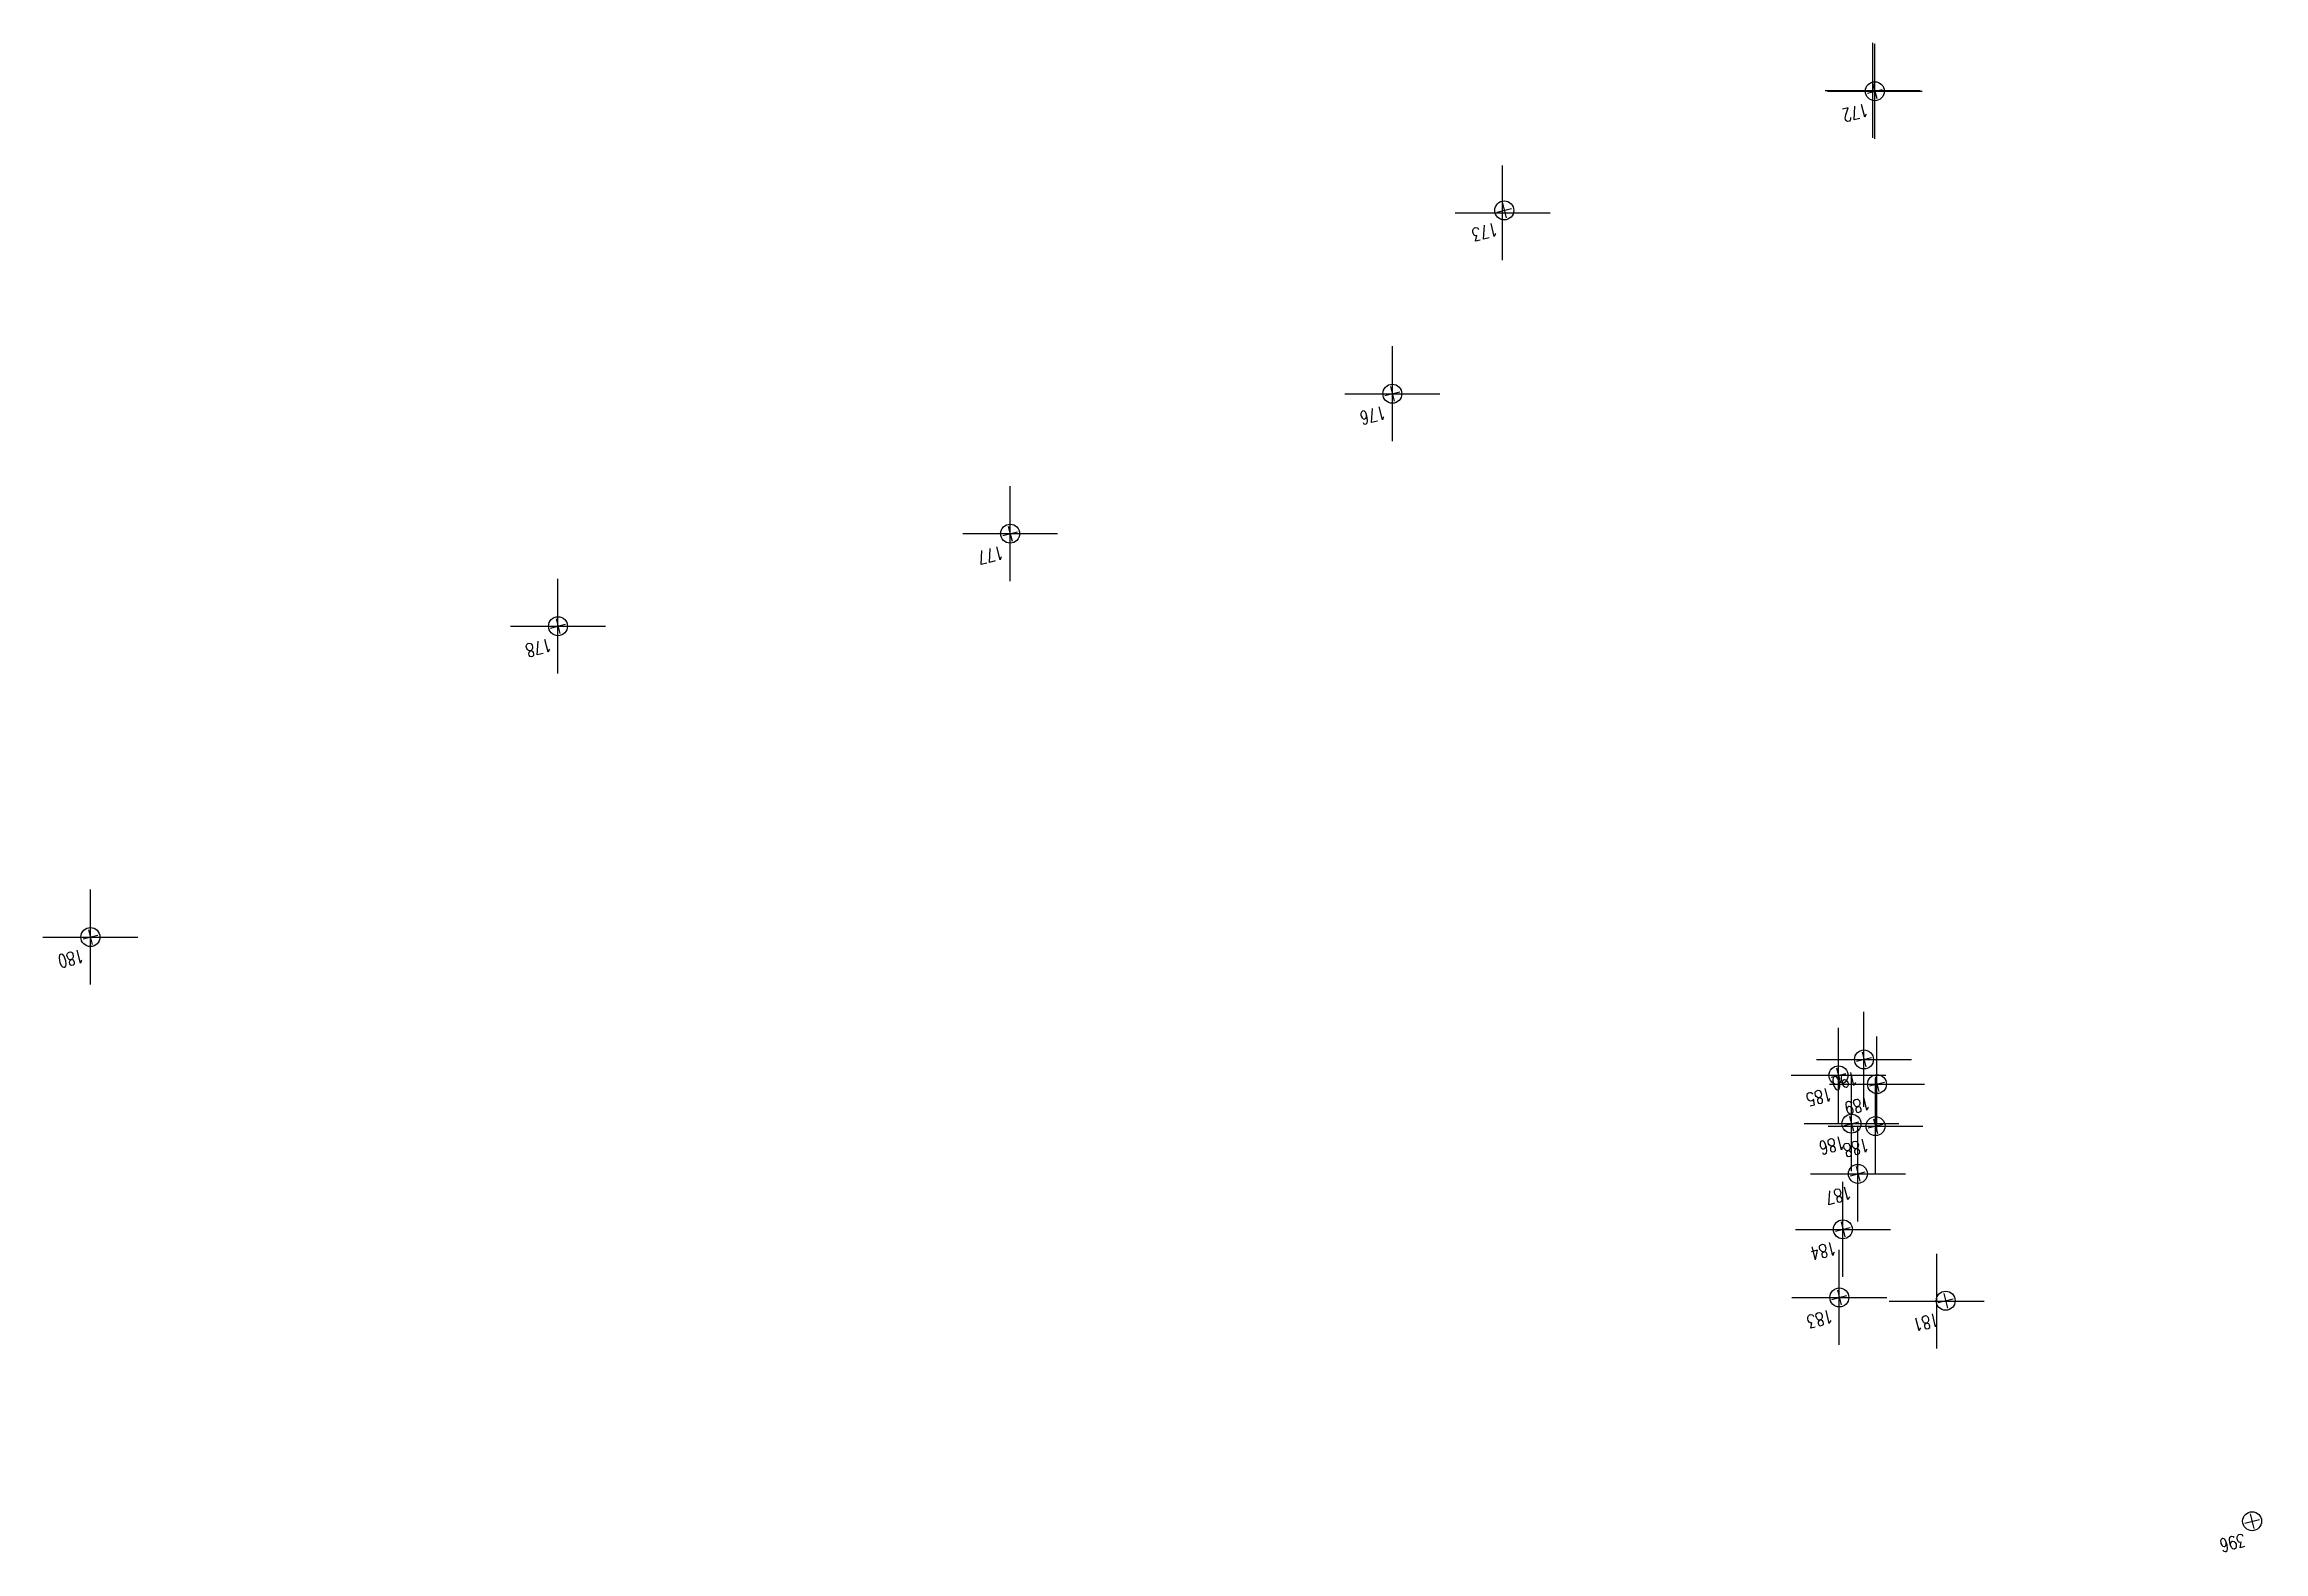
# Model space of a CAD drawing. Header units: metres. Extents: x 4462704 to 4462784, y 5794007 to 5794138.
# Drawn here: x 4462704.3 to 4462715.99, y 5794035.92 to 5794043.86 of the extents above; entities that cross this region are included whole.
import ezdxf
from ezdxf.enums import TextEntityAlignment as Align

# ---------------------------------------------------------------- set-up
doc = ezdxf.new("R2010")
doc.units = ezdxf.units.M
doc.header["$PDMODE"] = 2
doc.header["$PDSIZE"] = 0.25
doc.layers.add('Keramik Pl.1', color=60, linetype='Continuous')
doc.styles.add('ROMANS', font='ROMANS.shx', dxfattribs={"width": 0.75})

# ---------------------------------------------------------------- blocks, each defined once
blk = doc.blocks.new('MESSPUNKT')
for p, q in [((0.04, 0), (-0.04, 0)), ((0, -0.04), (0, 0.04))]:
    blk.add_line(p, q)
blk.add_circle((0, 0), 0.05)
at = {"style": 'ROMANS', "width": 0.75, "flags": 1}
for tag, p in [('MESSWERT', (-0.06, 0.05)), ('STANDPUNKT', (-0.06, -0.05)), ('KOORDINATEN', (-0.06, -0.15))]:
    blk.add_attdef(tag, text='', height=0.07, dxfattribs=at).set_placement(p, align=Align.RIGHT)
at = {"style": 'ROMANS', "width": 0.75}
for tag, p in [('NUMMER', (0.06, 0.05)), ('INFO', (0.06, -0.15))]:
    blk.add_attdef(tag, p, '', height=0.07, dxfattribs=at)

msp = doc.modelspace()

# ---------------------------------------------------------------- linework, layer by layer
at = {"layer": 'Keramik Pl.1'}
for p in [(4462713.931600886, 5794043.617534104, 52.6041), (4462713.931600886, 5794043.617534104, 52.6041), (4462713.942771615, 5794043.613351422, 52.6045), (4462713.942771615, 5794043.613351422, 52.6045), (4462711.98252804, 5794042.973004182, 52.6264), (4462711.98252804, 5794042.973004182, 52.6264), (4462711.401498981, 5794042.02057745, 52.6507), (4462711.401498981, 5794042.02057745, 52.6507), (4462709.38834204, 5794041.283765572, 52.59199999999999), (4462709.38834204, 5794041.283765572, 52.59199999999999), (4462707.006831674, 5794040.796574405, 52.61829999999999), (4462707.006831674, 5794040.796574405, 52.61829999999999), (4462704.543876271, 5794039.159800075, 52.60909999999999), (4462704.543876271, 5794039.159800075, 52.60909999999999), (4462713.751372673, 5794038.431755661, 52.7803), (4462713.751372673, 5794038.431755661, 52.7803), (4462713.885676522, 5794038.515226473, 52.7603), (4462713.885676522, 5794038.515226473, 52.7603), (4462713.954142936, 5794038.385577522, 52.7589), (4462713.954142936, 5794038.385577522, 52.7589), (4462713.819724227, 5794038.177248284, 52.7892), (4462713.819724227, 5794038.177248284, 52.7892), (4462713.946420842, 5794038.164188116, 52.7712), (4462713.946420842, 5794038.164188116, 52.7712), (4462713.853644362, 5794037.912875453, 52.8189), (4462713.853644362, 5794037.912875453, 52.8189), (4462713.774514009, 5794037.620765325, 52.82779999999999), (4462713.774514009, 5794037.620765325, 52.82779999999999), (4462713.755707727, 5794037.262038557, 52.82099999999999), (4462713.755707727, 5794037.262038557, 52.82099999999999), (4462714.268957301, 5794037.242489285, 52.8419), (4462714.268957301, 5794037.242489285, 52.8419)]:
    msp.add_point(p, dxfattribs=at)

# ---------------------------------------------------------------- block references
ref = msp.add_blockref('MESSPUNKT', (4462713.942771615, 5794043.613351422, 52.6045), dxfattribs=dict(at, rotation=194.2283887535801))
ref.add_attrib('NUMMER', '172', (4462713.896901578, 5794043.550137975, 52.6045), dxfattribs={"layer": '0', "color": 0, "height": 0.07, "rotation": 194.2283887226185, "style": 'ROMANS', "width": 0.75})
ref = msp.add_blockref('MESSPUNKT', (4462713.942771615, 5794043.613351422, 52.6045), dxfattribs=dict(at, rotation=194.2283887535801))
ref.add_attrib('NUMMER', '172', (4462713.896901578, 5794043.550137975, 52.6045), dxfattribs={"layer": '0', "color": 0, "height": 0.07, "rotation": 194.2283887226185, "style": 'ROMANS', "width": 0.75})
ref = msp.add_blockref('MESSPUNKT', (4462711.99111907, 5794042.985911707, 52.6254), dxfattribs=dict(at, rotation=194.2283887535801))
ref.add_attrib('NUMMER', '173', (4462711.945249034, 5794042.922698261, 52.6254), dxfattribs={"layer": '0', "color": 0, "height": 0.07, "rotation": 194.2283887226185, "style": 'ROMANS', "width": 0.75})
ref = msp.add_blockref('MESSPUNKT', (4462711.99111907, 5794042.985911707, 52.6254), dxfattribs=dict(at, rotation=194.2283887535801))
ref.add_attrib('NUMMER', '173', (4462711.945249034, 5794042.922698261, 52.6254), dxfattribs={"layer": '0', "color": 0, "height": 0.07, "rotation": 194.2283887226185, "style": 'ROMANS', "width": 0.75})
ref = msp.add_blockref('MESSPUNKT', (4462711.401498981, 5794042.02057745, 52.6507), dxfattribs=dict(at, rotation=194.2283887535801))
ref.add_attrib('NUMMER', '176', (4462711.355628944, 5794041.957364002, 52.6507), dxfattribs={"layer": '0', "color": 0, "height": 0.07, "rotation": 194.2283887226185, "style": 'ROMANS', "width": 0.75})
ref = msp.add_blockref('MESSPUNKT', (4462711.401498981, 5794042.02057745, 52.6507), dxfattribs=dict(at, rotation=194.2283887535801))
ref.add_attrib('NUMMER', '176', (4462711.355628944, 5794041.957364002, 52.6507), dxfattribs={"layer": '0', "color": 0, "height": 0.07, "rotation": 194.2283887226185, "style": 'ROMANS', "width": 0.75})
ref = msp.add_blockref('MESSPUNKT', (4462709.38834204, 5794041.283765572, 52.59199999999999), dxfattribs=dict(at, rotation=194.2283887535801))
ref.add_attrib('NUMMER', '177', (4462709.342472003, 5794041.220552129, 52.59199999999999), dxfattribs={"layer": '0', "color": 0, "height": 0.07, "rotation": 194.2283887226185, "style": 'ROMANS', "width": 0.75})
ref = msp.add_blockref('MESSPUNKT', (4462709.38834204, 5794041.283765572, 52.59199999999999), dxfattribs=dict(at, rotation=194.2283887535801))
ref.add_attrib('NUMMER', '177', (4462709.342472003, 5794041.220552129, 52.59199999999999), dxfattribs={"layer": '0', "color": 0, "height": 0.07, "rotation": 194.2283887226185, "style": 'ROMANS', "width": 0.75})
ref = msp.add_blockref('MESSPUNKT', (4462707.006831674, 5794040.796574405, 52.61829999999999), dxfattribs=dict(at, rotation=194.2283887535801))
ref.add_attrib('NUMMER', '178', (4462706.960961638, 5794040.733360959, 52.61829999999999), dxfattribs={"layer": '0', "color": 0, "height": 0.07, "rotation": 194.2283887226185, "style": 'ROMANS', "width": 0.75})
ref = msp.add_blockref('MESSPUNKT', (4462707.006831674, 5794040.796574405, 52.61829999999999), dxfattribs=dict(at, rotation=194.2283887535801))
ref.add_attrib('NUMMER', '178', (4462706.960961638, 5794040.733360959, 52.61829999999999), dxfattribs={"layer": '0', "color": 0, "height": 0.07, "rotation": 194.2283887226185, "style": 'ROMANS', "width": 0.75})
ref = msp.add_blockref('MESSPUNKT', (4462704.543876271, 5794039.159800075, 52.60909999999999), dxfattribs=dict(at, rotation=194.2283887535801))
ref.add_attrib('NUMMER', '180', (4462704.498006234, 5794039.096586629, 52.60909999999999), dxfattribs={"layer": '0', "color": 0, "height": 0.07, "rotation": 194.2283887226185, "style": 'ROMANS', "width": 0.75})
ref = msp.add_blockref('MESSPUNKT', (4462704.543876271, 5794039.159800075, 52.60909999999999), dxfattribs=dict(at, rotation=194.2283887535801))
ref.add_attrib('NUMMER', '180', (4462704.498006234, 5794039.096586629, 52.60909999999999), dxfattribs={"layer": '0', "color": 0, "height": 0.07, "rotation": 194.2283887226185, "style": 'ROMANS', "width": 0.75})
ref = msp.add_blockref('MESSPUNKT', (4462713.885676522, 5794038.515226473, 52.7603), dxfattribs=dict(at, rotation=194.2283887535801))
ref.add_attrib('NUMMER', '190', (4462713.839806486, 5794038.452013025, 52.7603), dxfattribs={"layer": '0', "color": 0, "height": 0.07, "rotation": 194.2283887226185, "style": 'ROMANS', "width": 0.75})
ref = msp.add_blockref('MESSPUNKT', (4462713.885676522, 5794038.515226473, 52.7603), dxfattribs=dict(at, rotation=194.2283887535801))
ref.add_attrib('NUMMER', '190', (4462713.839806486, 5794038.452013025, 52.7603), dxfattribs={"layer": '0', "color": 0, "height": 0.07, "rotation": 194.2283887226185, "style": 'ROMANS', "width": 0.75})
ref = msp.add_blockref('MESSPUNKT', (4462713.751372673, 5794038.431755661, 52.7803), dxfattribs=dict(at, rotation=194.2283887535801))
ref.add_attrib('NUMMER', '185', (4462713.705502636, 5794038.368542216, 52.7803), dxfattribs={"layer": '0', "color": 0, "height": 0.07, "rotation": 194.2283887226185, "style": 'ROMANS', "width": 0.75})
ref = msp.add_blockref('MESSPUNKT', (4462713.751372673, 5794038.431755661, 52.7803), dxfattribs=dict(at, rotation=194.2283887535801))
ref.add_attrib('NUMMER', '185', (4462713.705502636, 5794038.368542216, 52.7803), dxfattribs={"layer": '0', "color": 0, "height": 0.07, "rotation": 194.2283887226185, "style": 'ROMANS', "width": 0.75})
ref = msp.add_blockref('MESSPUNKT', (4462713.954142936, 5794038.385577522, 52.7589), dxfattribs=dict(at, rotation=194.2283887535801))
ref.add_attrib('NUMMER', '189', (4462713.908272899, 5794038.322364078, 52.7589), dxfattribs={"layer": '0', "color": 0, "height": 0.07, "rotation": 194.2283887226185, "style": 'ROMANS', "width": 0.75})
ref = msp.add_blockref('MESSPUNKT', (4462713.954142936, 5794038.385577522, 52.7589), dxfattribs=dict(at, rotation=194.2283887535801))
ref.add_attrib('NUMMER', '189', (4462713.908272899, 5794038.322364078, 52.7589), dxfattribs={"layer": '0', "color": 0, "height": 0.07, "rotation": 194.2283887226185, "style": 'ROMANS', "width": 0.75})
ref = msp.add_blockref('MESSPUNKT', (4462713.819724227, 5794038.177248284, 52.7892), dxfattribs=dict(at, rotation=194.2283887535801))
ref.add_attrib('NUMMER', '186', (4462713.773854193, 5794038.114034839, 52.7892), dxfattribs={"layer": '0', "color": 0, "height": 0.07, "rotation": 194.2283887226185, "style": 'ROMANS', "width": 0.75})
ref = msp.add_blockref('MESSPUNKT', (4462713.819724227, 5794038.177248284, 52.7892), dxfattribs=dict(at, rotation=194.2283887535801))
ref.add_attrib('NUMMER', '186', (4462713.773854193, 5794038.114034839, 52.7892), dxfattribs={"layer": '0', "color": 0, "height": 0.07, "rotation": 194.2283887226185, "style": 'ROMANS', "width": 0.75})
ref = msp.add_blockref('MESSPUNKT', (4462713.946420842, 5794038.164188116, 52.7712), dxfattribs=dict(at, rotation=194.2283887535801))
ref.add_attrib('NUMMER', '188', (4462713.900550805, 5794038.10097467, 52.7712), dxfattribs={"layer": '0', "color": 0, "height": 0.07, "rotation": 194.2283887226185, "style": 'ROMANS', "width": 0.75})
ref = msp.add_blockref('MESSPUNKT', (4462713.946420842, 5794038.164188116, 52.7712), dxfattribs=dict(at, rotation=194.2283887535801))
ref.add_attrib('NUMMER', '188', (4462713.900550805, 5794038.10097467, 52.7712), dxfattribs={"layer": '0', "color": 0, "height": 0.07, "rotation": 194.2283887226185, "style": 'ROMANS', "width": 0.75})
ref = msp.add_blockref('MESSPUNKT', (4462713.853644362, 5794037.912875453, 52.8189), dxfattribs=dict(at, rotation=194.2283887535801))
ref.add_attrib('NUMMER', '187', (4462713.807774325, 5794037.849662007, 52.8189), dxfattribs={"layer": '0', "color": 0, "height": 0.07, "rotation": 194.2283887226185, "style": 'ROMANS', "width": 0.75})
ref = msp.add_blockref('MESSPUNKT', (4462713.853644362, 5794037.912875453, 52.8189), dxfattribs=dict(at, rotation=194.2283887535801))
ref.add_attrib('NUMMER', '187', (4462713.807774325, 5794037.849662007, 52.8189), dxfattribs={"layer": '0', "color": 0, "height": 0.07, "rotation": 194.2283887226185, "style": 'ROMANS', "width": 0.75})
ref = msp.add_blockref('MESSPUNKT', (4462713.774514009, 5794037.620765325, 52.82779999999999), dxfattribs=dict(at, rotation=194.2283887535801))
ref.add_attrib('NUMMER', '184', (4462713.728643972, 5794037.557551878, 52.82779999999999), dxfattribs={"layer": '0', "color": 0, "height": 0.07, "rotation": 194.2283887226185, "style": 'ROMANS', "width": 0.75})
ref = msp.add_blockref('MESSPUNKT', (4462713.774514009, 5794037.620765325, 52.82779999999999), dxfattribs=dict(at, rotation=194.2283887535801))
ref.add_attrib('NUMMER', '184', (4462713.728643972, 5794037.557551878, 52.82779999999999), dxfattribs={"layer": '0', "color": 0, "height": 0.07, "rotation": 194.2283887226185, "style": 'ROMANS', "width": 0.75})
ref = msp.add_blockref('MESSPUNKT', (4462713.755707727, 5794037.262038557, 52.82099999999999), dxfattribs=dict(at, rotation=194.2283887535801))
ref.add_attrib('NUMMER', '183', (4462713.709837689, 5794037.198825111, 52.82099999999999), dxfattribs={"layer": '0', "color": 0, "height": 0.07, "rotation": 194.2283887226185, "style": 'ROMANS', "width": 0.75})
ref = msp.add_blockref('MESSPUNKT', (4462713.755707727, 5794037.262038557, 52.82099999999999), dxfattribs=dict(at, rotation=194.2283887535801))
ref.add_attrib('NUMMER', '183', (4462713.709837689, 5794037.198825111, 52.82099999999999), dxfattribs={"layer": '0', "color": 0, "height": 0.07, "rotation": 194.2283887226185, "style": 'ROMANS', "width": 0.75})
ref = msp.add_blockref('MESSPUNKT', (4462714.31578286, 5794037.244974674, 52.8467), dxfattribs=dict(at, rotation=194.2283887535801))
ref.add_attrib('NUMMER', '181', (4462714.269912821, 5794037.181761228, 52.8467), dxfattribs={"layer": '0', "color": 0, "height": 0.07, "rotation": 194.2283887226185, "style": 'ROMANS', "width": 0.75})
ref = msp.add_blockref('MESSPUNKT', (4462714.31578286, 5794037.244974674, 52.8467), dxfattribs=dict(at, rotation=194.2283887535801))
ref.add_attrib('NUMMER', '181', (4462714.269912821, 5794037.181761228, 52.8467), dxfattribs={"layer": '0', "color": 0, "height": 0.07, "rotation": 194.2283887226185, "style": 'ROMANS', "width": 0.75})
ref = msp.add_blockref('MESSPUNKT', (4462715.929807393, 5794036.083760265, 52.8554), dxfattribs=dict(at, rotation=194.2283887535801))
ref.add_attrib('NUMMER', '396', (4462715.883937356, 5794036.020546819, 52.8554), dxfattribs={"layer": '0', "color": 0, "height": 0.07, "rotation": 194.2283887226185, "style": 'ROMANS', "width": 0.75})
ref = msp.add_blockref('MESSPUNKT', (4462715.929807393, 5794036.083760265, 52.8554), dxfattribs=dict(at, rotation=194.2283887535801))
ref.add_attrib('NUMMER', '396', (4462715.883937356, 5794036.020546819, 52.8554), dxfattribs={"layer": '0', "color": 0, "height": 0.07, "rotation": 194.2283887226185, "style": 'ROMANS', "width": 0.75})

doc.saveas('drawing.dxf')
